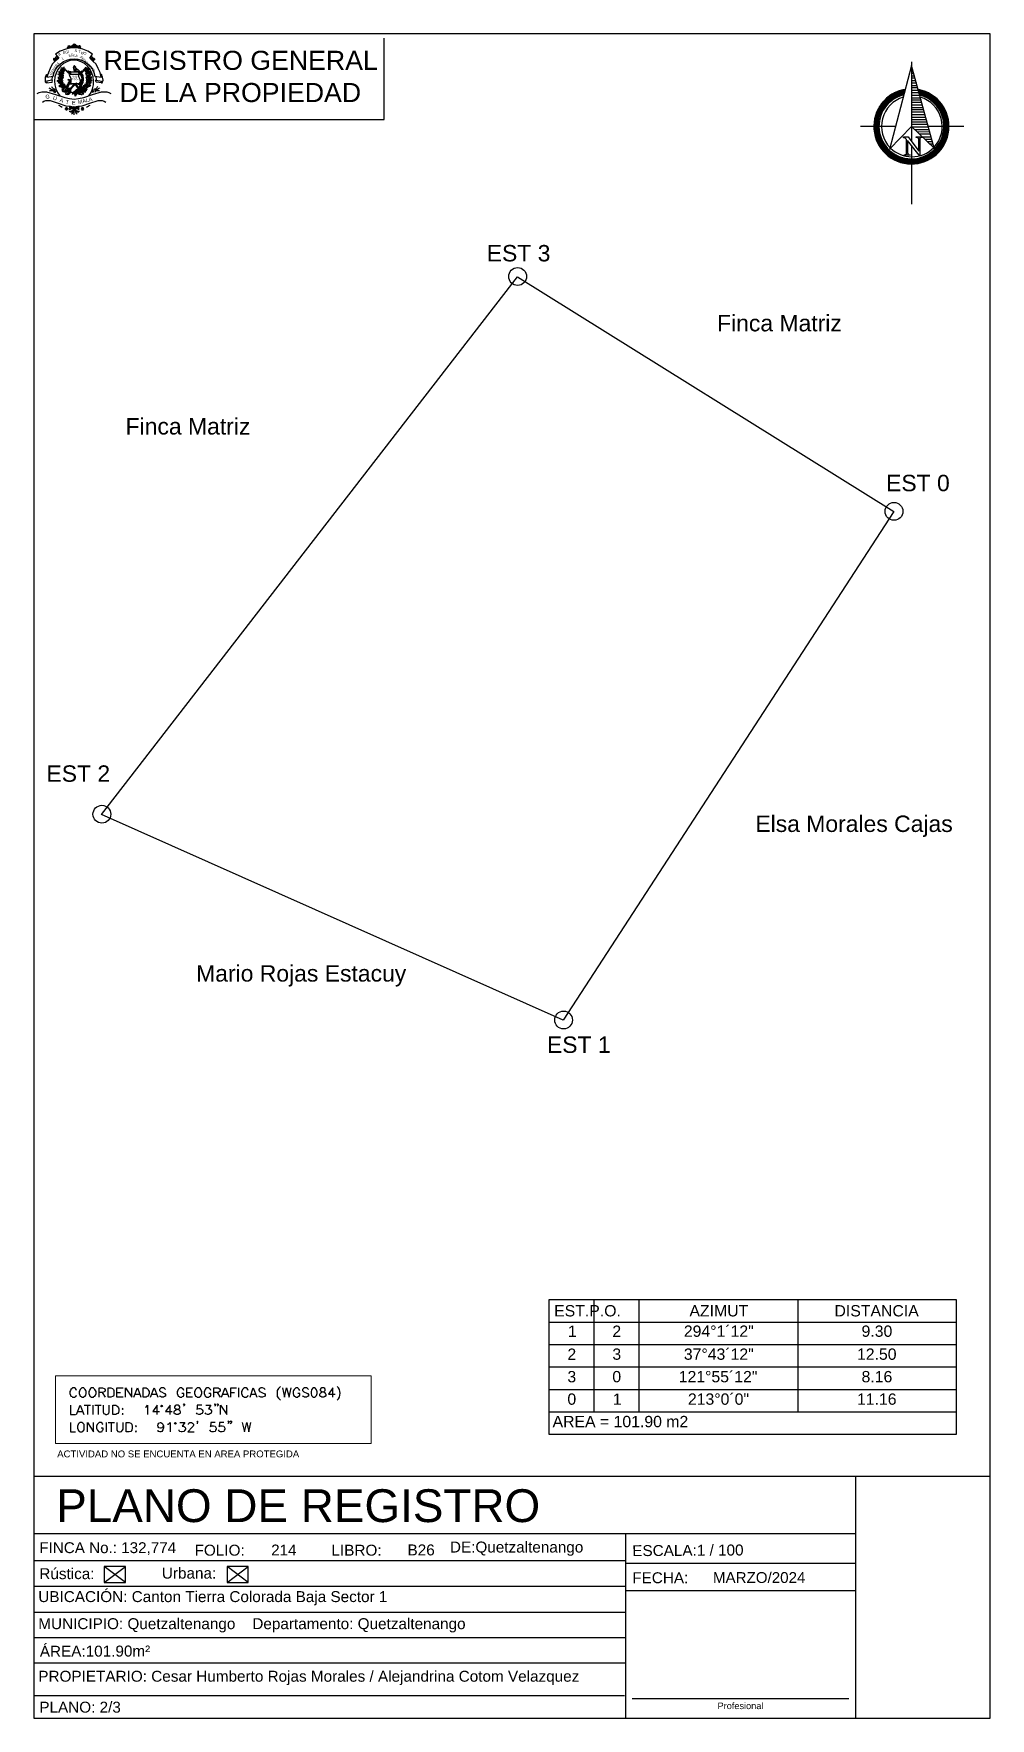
# Model space of a CAD drawing. Header units: millimetres. Extents: x 1880 to 2062, y 1917 to 2006.
# Drawn here: x 1880.19 to 1897.79, y 1917.2 to 1948.19 of the extents above.
import ezdxf

# ---------------------------------------------------------------- set-up
doc = ezdxf.new("R2010")
doc.units = ezdxf.units.MM
for name, color, linetype in [('PDF_0', 7, 'Continuous'), ('PDF_10 Formato', 7, 'Continuous'), ('PDF_FORMATO', 7, 'Continuous'), ('PDF_Text', 7, 'Continuous')]:
    doc.layers.add(name, color=color, linetype=linetype)
doc.styles.add('PDF Arial-BoldMT', font='arial.ttf')
doc.styles.add('PDF ArialMT', font='arial.ttf')
doc.styles.add('PDF TimesNewRomanPS-BoldMT', font='arial.ttf')

msp = doc.modelspace()

# ---------------------------------------------------------------- texts
at = {"layer": 'PDF_Text', "attachment_point": 4}
for s, insert, char_height, rotation, style in [('R', (1880.647, 1947.798), 0.049, 38.6622, 'PDF ArialMT'), ('L', (1880.71, 1947.734), 0.0464, 21.8008, 'PDF ArialMT'), ('EGI', (1880.73, 1947.839), 0.049, 11.7366, 'PDF ArialMT'), ('ED', (1880.837, 1947.782), 0.0464, 18.9107, 'PDF ArialMT'), ('LA', (1880.925, 1947.792), 0.0464, 354.0717, 'PDF ArialMT'), ('T', (1881.014, 1947.868), 0.049, 348.6915, 'PDF ArialMT'), ('PROPIEDAD', (1881.052, 1947.773), 0.0464, 313.3173, 'PDF ArialMT'), ('OR', (1881.162, 1947.828), 0.049, 172.0331, 'PDF ArialMT'), ('GENERA', (1880.498, 1947.435), 0.0464, 55.9326, 'PDF ArialMT'), ('U', (1880.55, 1947.014), 0.0702, 344.0531, 'PDF TimesNewRomanPS-BoldMT'), ('A', (1880.672, 1946.977), 0.0702, 344.0531, 'PDF TimesNewRomanPS-BoldMT'), ('T', (1880.78, 1946.94), 0.0702, 351.8677, 'PDF TimesNewRomanPS-BoldMT'), ('MALA', (1881.008, 1946.929), 0.0702, 13.408, 'PDF TimesNewRomanPS-BoldMT'), ('ESCALA:1 / 100', (1891.203, 1920.281), 0.20125, 0.3728, 'PDF Arial-BoldMT'), ('ÁREA:101.90m²', (1880.305, 1918.43), 0.20125, 0.1482, 'PDF Arial-BoldMT')]:
    msp.add_mtext(s, dxfattribs=dict(at, insert=insert, char_height=char_height, rotation=rotation, style=style))
for s, insert, char_height, style in [('S', (1880.944, 1947.878), 0.049, 'PDF ArialMT'), ('REGISTRO GENERAL', (1881.479, 1947.7), 0.35121, 'PDF Arial-BoldMT'), ('SEPTIEMBRE', (1880.886, 1947.364), 0.0175, 'PDF ArialMT'), ('LIBERTAD', (1880.895, 1947.411), 0.0175, 'PDF ArialMT'), ('15 DE', (1880.924, 1947.383), 0.0175, 'PDF ArialMT'), ('G', (1880.408, 1947.034), 0.0702, 'PDF TimesNewRomanPS-BoldMT'), ('DE 1821', (1880.924, 1947.336), 0.0175, 'PDF ArialMT'), ('DE LA PROPIEDAD', (1881.771, 1947.108), 0.35121, 'PDF Arial-BoldMT'), ('E', (1880.897, 1946.922), 0.0697, 'PDF TimesNewRomanPS-BoldMT'), ('EST 3', (1888.526, 1944.152), 0.3018, 'PDF ArialMT'), ('Finca Matriz', (1892.763, 1942.865), 0.30178, 'PDF ArialMT'), ('Finca Matriz', (1881.883, 1940.967), 0.30178, 'PDF ArialMT'), ('EST 0', (1895.872, 1939.924), 0.3018, 'PDF ArialMT'), ('EST 2', (1880.427, 1934.578), 0.3018, 'PDF ArialMT'), ('Elsa Morales Cajas', (1893.467, 1933.611), 0.30178, 'PDF ArialMT'), ('Mario Rojas Estacuy', (1883.18, 1930.858), 0.30178, 'PDF ArialMT'), ('EST 1', (1889.634, 1929.59), 0.3018, 'PDF ArialMT'), ('EST.P.O.', (1889.766, 1924.695), 0.2081, 'PDF ArialMT'), ('AZIMUT', (1892.255, 1924.695), 0.2081, 'PDF ArialMT'), ('DISTANCIA', (1894.923, 1924.695), 0.2081, 'PDF ArialMT'), ('294°1´12"', (1892.152, 1924.32), 0.2081, 'PDF ArialMT'), ('1', (1890.019, 1924.32), 0.208, 'PDF ArialMT'), ('2', (1890.837, 1924.32), 0.208, 'PDF ArialMT'), ('9.30', (1895.421, 1924.32), 0.2081, 'PDF ArialMT'), ('2', (1890.01, 1923.897), 0.208, 'PDF ArialMT'), ('3', (1890.837, 1923.897), 0.208, 'PDF ArialMT'), ('37°43´12"', (1892.152, 1923.897), 0.2081, 'PDF ArialMT'), ('12.50', (1895.337, 1923.897), 0.2081, 'PDF ArialMT'), ('3', (1890.01, 1923.483), 0.208, 'PDF ArialMT'), ('0', (1890.837, 1923.483), 0.208, 'PDF ArialMT'), ('121°55´12"', (1892.058, 1923.483), 0.2081, 'PDF ArialMT'), ('8.16', (1895.421, 1923.483), 0.2081, 'PDF ArialMT'), ('0', (1890.01, 1923.07), 0.208, 'PDF ArialMT'), ('1', (1890.846, 1923.07), 0.208, 'PDF ArialMT'), ('213°0´0"', (1892.227, 1923.07), 0.2081, 'PDF ArialMT'), ('11.16', (1895.337, 1923.07), 0.2081, 'PDF ArialMT'), ('AREA = 101.90 m2', (1889.737, 1922.657), 0.20809, 'PDF ArialMT'), ('ACTIVIDAD NO SE ENCUENTA EN AREA PROTEGIDA', (1880.625, 1922.062), 0.12578, 'PDF ArialMT'), ('PLANO DE REGISTRO', (1880.606, 1921.106), 0.60375, 'PDF ArialMT'), ('FINCA No.: 132,774', (1880.296, 1920.319), 0.20008, 'PDF Arial-BoldMT'), ('DE:Quetzaltenango', (1887.849, 1920.319), 0.20125, 'PDF Arial-BoldMT'), ('FOLIO:', (1883.152, 1920.29), 0.2013, 'PDF Arial-BoldMT'), ('214', (1884.561, 1920.295), 0.2001, 'PDF ArialMT'), ('LIBRO:', (1885.67, 1920.29), 0.2013, 'PDF Arial-BoldMT'), ('B26', (1887.069, 1920.295), 0.2013, 'PDF ArialMT'), ('Rústica:', (1880.296, 1919.858), 0.2013, 'PDF Arial-BoldMT'), ('Urbana:', (1882.55, 1919.868), 0.2013, 'PDF Arial-BoldMT'), ('FECHA:', (1891.203, 1919.783), 0.2013, 'PDF Arial-BoldMT'), ('MARZO/2024', (1892.687, 1919.787), 0.1992, 'PDF ArialMT'), ('UBICACIÓN: Canton Tierra Colorada Baja Sector 1', (1880.277, 1919.407), 0.20125, 'PDF Arial-BoldMT'), ('MUNICIPIO: Quetzaltenango    Departamento: Quetzaltenango', (1880.277, 1918.909), 0.20125, 'PDF Arial-BoldMT'), ('PROPIETARIO: Cesar Humberto Rojas Morales / Alejandrina Cotom Velazquez', (1880.277, 1917.942), 0.20125, 'PDF Arial-BoldMT'), ('PLANO: 2/3', (1880.296, 1917.402), 0.2012, 'PDF ArialMT'), ('Profesional', (1892.772, 1917.427), 0.12075, 'PDF ArialMT')]:
    msp.add_mtext(s, dxfattribs=dict(at, insert=insert, char_height=char_height, style=style))

# ---------------------------------------------------------------- hatches: boundary and pattern name
at = {"layer": 'PDF_0', "transparency": 33554559}
msp.add_hatch(color=256, dxfattribs=at).paths.add_polyline_path([(1896.352, 1947.601), (1896.352, 1947.61), (1896.342, 1947.61), (1896.333, 1947.601), (1896.342, 1947.591), (1896.352, 1947.591)])

# ---------------------------------------------------------------- linework, layer by layer
at = {"layer": 'PDF_0', "lineweight": 25}
for points in [[(1880.192, 1948.193), (1880.192, 1917.198), (1897.789, 1917.198), (1897.789, 1948.193)], [(1880.625, 1947.723), (1880.643, 1947.742), (1880.634, 1947.761), (1880.615, 1947.77), (1880.596, 1947.761), (1880.587, 1947.723), (1880.578, 1947.723), (1880.568, 1947.723), (1880.568, 1947.732), (1880.578, 1947.732), (1880.568, 1947.742), (1880.559, 1947.732), (1880.559, 1947.714), (1880.568, 1947.704), (1880.578, 1947.714), (1880.587, 1947.723), (1880.596, 1947.751), (1880.615, 1947.761), (1880.625, 1947.751)], [(1880.859, 1947.93), (1880.878, 1947.967), (1880.897, 1947.967), (1880.897, 1947.958), (1880.878, 1947.948), (1880.841, 1947.958), (1880.822, 1947.939), (1880.822, 1947.93), (1880.831, 1947.92), (1880.822, 1947.92), (1880.812, 1947.939), (1880.841, 1947.958), (1880.869, 1947.958), (1880.888, 1947.958), (1880.897, 1947.958), (1880.878, 1947.958), (1880.878, 1947.948), (1880.869, 1947.93), (1880.85, 1947.93), (1880.841, 1947.939), (1880.85, 1947.948), (1880.85, 1947.939)], [(1881.019, 1947.93), (1880.991, 1947.967), (1880.982, 1947.967), (1880.972, 1947.958), (1880.991, 1947.948), (1881.038, 1947.958), (1881.047, 1947.939), (1881.047, 1947.93), (1881.038, 1947.92), (1881.047, 1947.92), (1881.057, 1947.939), (1881.029, 1947.958), (1881, 1947.958), (1880.982, 1947.958), (1880.972, 1947.958), (1880.991, 1947.958), (1881, 1947.948), (1881.01, 1947.93), (1881.019, 1947.93), (1881.029, 1947.939), (1881.019, 1947.948), (1881.029, 1947.939)], [(1881.245, 1947.723), (1881.235, 1947.742), (1881.235, 1947.761), (1881.254, 1947.77), (1881.273, 1947.761), (1881.292, 1947.723), (1881.301, 1947.723), (1881.301, 1947.732), (1881.292, 1947.732), (1881.301, 1947.742), (1881.31, 1947.732), (1881.31, 1947.714), (1881.301, 1947.704), (1881.292, 1947.714), (1881.282, 1947.723), (1881.282, 1947.751), (1881.263, 1947.761), (1881.245, 1947.751)], [(1880.831, 1947.479), (1880.737, 1947.573), (1880.822, 1947.479)], [(1880.925, 1947.582), (1880.916, 1947.563), (1880.935, 1947.563), (1880.935, 1947.573)], [(1880.897, 1947.093), (1880.906, 1947.093)], [(1881.113, 1947.084), (1881.075, 1947.112), (1881.019, 1947.112), (1881.038, 1947.093), (1881.066, 1947.084)], [(1880.906, 1946.812), (1880.925, 1946.802), (1880.935, 1946.821), (1880.935, 1946.84), (1880.916, 1946.849), (1880.878, 1946.83), (1880.869, 1946.83), (1880.859, 1946.84), (1880.869, 1946.849), (1880.878, 1946.84), (1880.878, 1946.849), (1880.869, 1946.859), (1880.85, 1946.84), (1880.85, 1946.83), (1880.859, 1946.83), (1880.878, 1946.83), (1880.897, 1946.84), (1880.916, 1946.84), (1880.925, 1946.821)], [(1880.972, 1946.812), (1880.944, 1946.802), (1880.935, 1946.821), (1880.944, 1946.84), (1880.963, 1946.849), (1881, 1946.83), (1881.01, 1946.83), (1881.01, 1946.84), (1881, 1946.849), (1880.991, 1946.84), (1881, 1946.849), (1881.01, 1946.859), (1881.029, 1946.84), (1881.019, 1946.83), (1881.01, 1946.83), (1880.991, 1946.83), (1880.972, 1946.84), (1880.953, 1946.84), (1880.944, 1946.821)], [(1881, 1946.83), (1881.01, 1946.812), (1881.019, 1946.802), (1881.029, 1946.802)], [(1896.014, 1939.399), (1889.935, 1930.041), (1881.442, 1933.828), (1889.089, 1943.721)], [(1897.16, 1922.422), (1889.672, 1922.422), (1889.672, 1924.902), (1897.16, 1924.902)], [(1881.489, 1919.697), (1881.883, 1919.697), (1881.883, 1919.989), (1881.489, 1919.989)], [(1883.753, 1919.697), (1884.138, 1919.697), (1884.138, 1919.989), (1883.753, 1919.989)]]:
    msp.add_lwpolyline(points, close=True, dxfattribs=at)
for points in [[(1881.32, 1947.413), (1881.433, 1947.394), (1881.414, 1947.479), (1881.376, 1947.554), (1881.339, 1947.629), (1881.282, 1947.685), (1881.226, 1947.742), (1881.273, 1947.817), (1881.188, 1947.873), (1881.094, 1947.911), (1880.991, 1947.93), (1880.888, 1947.93), (1880.784, 1947.911), (1880.681, 1947.873), (1880.596, 1947.817), (1880.653, 1947.742), (1880.587, 1947.685), (1880.531, 1947.629), (1880.493, 1947.554), (1880.465, 1947.479), (1880.437, 1947.394), (1880.549, 1947.413, -0.823737)], [(1880.856, 1947.166, 0.771945), (1880.826, 1947.132, -0.741359)], [(1881.081, 1947.132, 0.771945), (1881.051, 1947.166, -0.741359)]]:
    msp.add_lwpolyline(points, format="xyb", close=True, dxfattribs=at)
for points in [[(1880.587, 1947.723), (1880.587, 1947.704), (1880.587, 1947.685), (1880.578, 1947.685), (1880.578, 1947.714)], [(1880.578, 1947.685), (1880.596, 1947.695), (1880.596, 1947.723)], [(1880.587, 1947.704), (1880.596, 1947.695), (1880.596, 1947.704), (1880.587, 1947.723), (1880.596, 1947.714), (1880.615, 1947.723), (1880.615, 1947.732), (1880.596, 1947.742), (1880.606, 1947.732), (1880.606, 1947.723), (1880.587, 1947.732)], [(1880.859, 1947.958), (1880.841, 1947.967), (1880.831, 1947.958), (1880.822, 1947.967), (1880.85, 1947.967), (1880.869, 1947.958)], [(1881.01, 1947.958), (1881.038, 1947.967), (1881.047, 1947.958), (1881.047, 1947.967), (1881.029, 1947.967), (1881, 1947.958)], [(1881.282, 1947.704), (1881.282, 1947.695), (1881.273, 1947.704), (1881.282, 1947.723), (1881.273, 1947.714), (1881.263, 1947.723), (1881.263, 1947.732), (1881.273, 1947.742), (1881.263, 1947.732), (1881.273, 1947.723), (1881.282, 1947.732)], [(1881.292, 1947.685), (1881.273, 1947.695), (1881.273, 1947.723)], [(1881.282, 1947.723), (1881.282, 1947.704), (1881.282, 1947.685), (1881.292, 1947.685), (1881.292, 1947.714)], [(1880.427, 1947.291), (1880.531, 1947.3), (1880.54, 1947.319), (1880.531, 1947.338), (1880.427, 1947.319), (1880.437, 1947.31), (1880.437, 1947.3), (1880.437, 1947.291), (1880.418, 1947.291), (1880.408, 1947.31), (1880.408, 1947.338), (1880.408, 1947.394), (1880.427, 1947.441), (1880.437, 1947.394)], [(1880.427, 1947.441), (1880.446, 1947.441)], [(1880.531, 1947.338), (1880.54, 1947.413)], [(1880.85, 1947.488), (1880.831, 1947.507), (1880.822, 1947.497), (1880.85, 1947.479)], [(1880.831, 1947.479), (1880.831, 1947.488), (1880.822, 1947.488)], [(1880.869, 1947.46), (1880.859, 1947.479), (1880.85, 1947.46), (1880.859, 1947.45), (1880.878, 1947.45), (1880.878, 1947.488), (1880.859, 1947.488), (1880.85, 1947.479), (1880.841, 1947.45), (1880.85, 1947.422), (1880.878, 1947.366), (1880.878, 1947.328), (1880.878, 1947.3), (1880.869, 1947.281), (1880.859, 1947.272), (1880.841, 1947.281), (1880.831, 1947.291), (1880.841, 1947.31), (1880.85, 1947.319), (1880.859, 1947.319), (1880.869, 1947.3), (1880.859, 1947.281), (1880.85, 1947.291), (1880.85, 1947.3), (1880.859, 1947.3), (1880.859, 1947.291)], [(1880.859, 1947.488), (1881.01, 1947.488), (1881.019, 1947.488), (1881.029, 1947.469), (1881.019, 1947.45), (1881.01, 1947.45), (1881.019, 1947.404), (1881.038, 1947.357), (1881.047, 1947.31), (1881.038, 1947.291), (1881.029, 1947.281), (1881.029, 1947.272), (1881.01, 1947.272), (1880.859, 1947.272), (1881.01, 1947.272), (1881.038, 1947.244), (1881.047, 1947.234)], [(1880.869, 1947.45), (1881.01, 1947.45)], [(1880.963, 1947.582), (1880.953, 1947.591), (1880.944, 1947.601), (1880.935, 1947.601), (1880.925, 1947.582), (1880.935, 1947.591), (1880.953, 1947.591), (1880.963, 1947.582), (1880.963, 1947.563), (1881.01, 1947.526), (1881.057, 1947.479), (1881.094, 1947.422), (1881.104, 1947.357), (1881.094, 1947.291), (1881.038, 1947.178)], [(1880.935, 1947.563), (1880.925, 1947.535), (1880.935, 1947.507), (1880.963, 1947.497), (1880.991, 1947.497)], [(1880.944, 1947.582), (1880.944, 1947.582)], [(1880.963, 1947.526), (1880.963, 1947.526)], [(1880.972, 1947.526), (1880.972, 1947.526)], [(1880.972, 1947.516), (1880.972, 1947.516)], [(1880.972, 1947.507), (1880.972, 1947.507)], [(1880.982, 1947.526), (1880.982, 1947.526)], [(1880.982, 1947.507), (1880.982, 1947.507)], [(1880.982, 1947.497), (1880.982, 1947.497)], [(1880.991, 1947.516), (1880.991, 1947.516)], [(1881.01, 1947.441), (1881.038, 1947.469)], [(1881.01, 1947.422), (1881.047, 1947.46)], [(1881.066, 1947.272), (1881.029, 1947.244), (1881.066, 1947.3), (1881.085, 1947.366), (1881.066, 1947.432), (1881.019, 1947.488), (1881.075, 1947.432), (1881.085, 1947.385), (1881.085, 1947.347), (1881.075, 1947.31), (1881.066, 1947.263), (1881.019, 1947.197)], [(1881.019, 1947.479), (1881.057, 1947.432), (1881.075, 1947.375), (1881.066, 1947.319), (1881.038, 1947.272)], [(1881.057, 1947.488), (1881.075, 1947.507), (1881.075, 1947.497), (1881.057, 1947.479)], [(1881.132, 1947.526), (1881.085, 1947.479), (1881.075, 1947.479), (1881.122, 1947.535)], [(1881.075, 1947.479), (1881.075, 1947.488), (1881.085, 1947.488)], [(1881.132, 1947.535), (1881.141, 1947.544), (1881.141, 1947.535)], [(1881.151, 1947.554), (1881.169, 1947.573), (1881.151, 1947.554)], [(1881.188, 1947.46), (1881.188, 1947.507), (1881.188, 1947.535)], [(1881.442, 1947.291), (1881.348, 1947.3), (1881.329, 1947.319), (1881.339, 1947.338), (1881.442, 1947.319), (1881.433, 1947.31), (1881.433, 1947.3), (1881.442, 1947.291), (1881.451, 1947.291), (1881.461, 1947.31), (1881.47, 1947.338), (1881.461, 1947.394), (1881.442, 1947.441), (1881.433, 1947.394)], [(1881.348, 1947.338), (1881.339, 1947.413)], [(1881.442, 1947.441), (1881.423, 1947.441)], [(1895.938, 1946.069), (1896.342, 1946.483), (1896.756, 1946.088), (1896.342, 1947.61), (1895.938, 1946.06)], [(1896.342, 1947.676), (1896.342, 1946.21)], [(1896.361, 1947.554), (1896.342, 1947.554)], [(1896.371, 1947.507), (1896.342, 1947.507)], [(1896.38, 1947.46), (1896.342, 1947.46)], [(1896.399, 1947.413), (1896.342, 1947.413)], [(1896.408, 1947.375), (1896.342, 1947.375)], [(1880.258, 1947.093), (1880.296, 1947.112), (1880.343, 1947.122), (1880.427, 1947.122), (1880.596, 1947.075), (1880.765, 1947.018), (1880.85, 1947), (1880.935, 1946.99), (1881.019, 1947), (1881.113, 1947.018), (1881.273, 1947.075), (1881.442, 1947.122), (1881.536, 1947.122), (1881.573, 1947.112), (1881.611, 1947.093)], [(1880.268, 1947.084), (1880.268, 1947.084)], [(1880.465, 1947.187), (1880.465, 1947.187)], [(1880.568, 1947.112), (1880.587, 1947.159)], [(1880.587, 1947.103), (1880.606, 1947.14)], [(1880.803, 1947.234), (1880.784, 1947.206), (1880.775, 1947.206), (1880.765, 1947.206), (1880.718, 1947.15), (1880.718, 1947.14), (1880.728, 1947.131), (1880.728, 1947.15), (1880.765, 1947.197)], [(1880.737, 1947.206), (1880.728, 1947.3)], [(1880.765, 1947.14), (1880.812, 1947.216), (1880.841, 1947.244), (1880.859, 1947.272)], [(1880.841, 1947.244), (1880.822, 1947.263)], [(1880.822, 1947.122), (1880.822, 1947.122)], [(1880.831, 1947.253), (1880.85, 1947.272)], [(1880.85, 1947.319), (1880.878, 1947.319)], [(1880.906, 1947.075), (1880.916, 1947.093)], [(1881.01, 1947.187), (1880.916, 1947.103)], [(1880.925, 1947.103), (1880.972, 1947.131), (1881.019, 1947.178), (1880.972, 1947.112), (1880.991, 1947.14), (1881.019, 1947.169)], [(1880.953, 1947.075), (1880.944, 1947.093)], [(1881, 1947.103), (1881.047, 1947.093), (1881.085, 1947.065), (1881.029, 1947.075), (1881.01, 1947.084), (1880.991, 1947.103), (1880.953, 1947.046), (1880.953, 1947.075), (1880.972, 1947.103)], [(1880.972, 1947.103), (1880.972, 1947.103)], [(1881.029, 1947.169), (1880.991, 1947.112)], [(1881.019, 1947.112), (1881.038, 1947.122), (1881.047, 1947.14), (1881.019, 1947.131), (1881.01, 1947.112)], [(1881.038, 1947.263), (1881.019, 1947.272)], [(1881.038, 1947.15), (1881.019, 1947.159)], [(1881.038, 1947.14), (1881.019, 1947.15)], [(1881.057, 1947.253), (1881.047, 1947.263), (1881.029, 1947.281)], [(1881.075, 1947.112), (1881.038, 1947.15), (1881.047, 1947.159), (1881.075, 1947.122), (1881.113, 1947.122), (1881.151, 1947.122), (1881.122, 1947.14), (1881.085, 1947.14)], [(1881.113, 1947.14), (1881.057, 1947.216), (1881.075, 1947.225)], [(1881.066, 1947.234), (1881.085, 1947.206), (1881.094, 1947.206), (1881.104, 1947.206), (1881.16, 1947.15), (1881.16, 1947.14), (1881.141, 1947.131), (1881.141, 1947.15), (1881.104, 1947.197)], [(1881.188, 1947.3), (1881.198, 1947.328)], [(1881.282, 1947.103), (1881.263, 1947.14)], [(1881.301, 1947.112), (1881.282, 1947.159)], [(1881.414, 1947.187), (1881.414, 1947.187)], [(1881.611, 1947.084), (1881.611, 1947.084)], [(1896.164, 1947.065), (1895.957, 1947.065)], [(1896.192, 1947.075), (1895.976, 1947.075)], [(1896.202, 1947.084), (1895.995, 1947.084)], [(1896.202, 1947.103), (1896.023, 1947.103)], [(1896.202, 1947.112), (1896.042, 1947.112)], [(1896.211, 1947.122), (1896.07, 1947.122)], [(1896.211, 1947.131), (1896.098, 1947.131)], [(1896.211, 1947.15), (1896.136, 1947.15)], [(1896.22, 1947.159), (1896.183, 1947.159)], [(1896.418, 1947.328), (1896.342, 1947.328)], [(1896.436, 1947.281), (1896.342, 1947.281)], [(1896.446, 1947.234), (1896.342, 1947.234)], [(1896.455, 1947.197), (1896.342, 1947.197)], [(1896.53, 1947.15), (1896.465, 1947.15), (1896.342, 1947.15)], [(1896.643, 1947.103), (1896.483, 1947.103), (1896.342, 1947.103)], [(1896.483, 1947.159), (1896.465, 1947.159)], [(1896.568, 1947.131), (1896.474, 1947.131)], [(1896.596, 1947.122), (1896.474, 1947.122)], [(1896.624, 1947.112), (1896.474, 1947.112)], [(1896.671, 1947.084), (1896.483, 1947.084)], [(1896.69, 1947.075), (1896.493, 1947.075)], [(1896.709, 1947.065), (1896.502, 1947.065)], [(1880.352, 1946.934), (1880.38, 1946.953), (1880.418, 1946.962), (1880.493, 1946.962), (1880.643, 1946.915), (1880.784, 1946.868), (1880.859, 1946.859), (1880.935, 1946.849), (1881.01, 1946.859), (1881.085, 1946.868), (1881.226, 1946.915), (1881.376, 1946.962), (1881.451, 1946.962), (1881.489, 1946.953), (1881.517, 1946.934)], [(1880.352, 1946.924), (1880.352, 1946.924)], [(1880.888, 1946.84), (1880.888, 1946.821), (1880.897, 1946.821), (1880.897, 1946.83), (1880.906, 1946.821), (1880.897, 1946.812), (1880.878, 1946.812), (1880.878, 1946.83), (1880.859, 1946.812), (1880.85, 1946.802), (1880.841, 1946.802), (1880.869, 1946.83)], [(1880.841, 1946.774), (1880.841, 1946.774)], [(1880.85, 1946.802), (1880.869, 1946.802), (1880.878, 1946.821), (1880.869, 1946.812), (1880.859, 1946.802), (1880.859, 1946.812)], [(1880.935, 1946.699), (1880.935, 1946.793)], [(1881, 1946.83), (1880.991, 1946.812), (1880.982, 1946.812), (1880.972, 1946.821), (1880.972, 1946.83), (1880.972, 1946.821), (1880.982, 1946.821), (1880.982, 1946.84)], [(1881.029, 1946.802), (1881, 1946.802), (1880.991, 1946.821), (1881, 1946.812), (1881.01, 1946.802), (1881.01, 1946.812)], [(1881.029, 1946.774), (1881.029, 1946.774)], [(1881.517, 1946.924), (1881.517, 1946.924)], [(1895.798, 1946.765), (1895.704, 1946.765)], [(1895.798, 1946.755), (1895.704, 1946.755)], [(1895.816, 1946.793), (1895.713, 1946.793)], [(1895.807, 1946.774), (1895.713, 1946.774)], [(1895.826, 1946.802), (1895.722, 1946.802)], [(1895.835, 1946.821), (1895.732, 1946.821)], [(1895.826, 1946.812), (1895.732, 1946.812)], [(1895.845, 1946.84), (1895.741, 1946.84)], [(1895.854, 1946.849), (1895.751, 1946.849)], [(1895.873, 1946.868), (1895.76, 1946.868)], [(1895.863, 1946.859), (1895.76, 1946.859)], [(1895.882, 1946.887), (1895.769, 1946.887)], [(1895.892, 1946.896), (1895.779, 1946.896)], [(1895.91, 1946.906), (1895.788, 1946.906)], [(1895.92, 1946.924), (1895.798, 1946.924)], [(1895.929, 1946.934), (1895.807, 1946.934)], [(1895.948, 1946.943), (1895.816, 1946.943)], [(1895.957, 1946.953), (1895.835, 1946.953)], [(1895.976, 1946.971), (1895.845, 1946.971)], [(1895.995, 1946.981), (1895.854, 1946.981)], [(1896.004, 1946.99), (1895.863, 1946.99)], [(1896.023, 1947), (1895.882, 1947)], [(1896.051, 1947.018), (1895.892, 1947.018)], [(1896.07, 1947.028), (1895.91, 1947.028)], [(1896.098, 1947.037), (1895.92, 1947.037)], [(1896.126, 1947.056), (1895.938, 1947.056)], [(1896.493, 1947.056), (1896.342, 1947.056)], [(1896.502, 1947.009), (1896.342, 1947.009)], [(1896.521, 1946.971), (1896.342, 1946.971)], [(1896.53, 1946.924), (1896.342, 1946.924)], [(1896.54, 1946.877), (1896.342, 1946.877)], [(1896.559, 1946.83), (1896.342, 1946.83)], [(1896.568, 1946.793), (1896.342, 1946.793)], [(1896.728, 1947.056), (1896.54, 1947.056)], [(1896.746, 1947.037), (1896.568, 1947.037)], [(1896.756, 1947.028), (1896.596, 1947.028)], [(1896.775, 1947.018), (1896.615, 1947.018)], [(1896.784, 1947), (1896.643, 1947)], [(1896.803, 1946.99), (1896.662, 1946.99)], [(1896.812, 1946.981), (1896.681, 1946.981)], [(1896.822, 1946.971), (1896.69, 1946.971)], [(1896.84, 1946.953), (1896.709, 1946.953)], [(1896.85, 1946.943), (1896.728, 1946.943)], [(1896.859, 1946.934), (1896.737, 1946.934)], [(1896.869, 1946.924), (1896.746, 1946.924)], [(1896.878, 1946.906), (1896.765, 1946.906)], [(1896.887, 1946.896), (1896.775, 1946.896)], [(1896.897, 1946.887), (1896.784, 1946.887)], [(1896.906, 1946.868), (1896.793, 1946.868)], [(1896.916, 1946.859), (1896.803, 1946.859)], [(1896.916, 1946.849), (1896.812, 1946.849)], [(1896.925, 1946.84), (1896.822, 1946.84)], [(1896.934, 1946.821), (1896.831, 1946.821)], [(1896.944, 1946.812), (1896.84, 1946.812)], [(1896.944, 1946.802), (1896.85, 1946.802)], [(1896.953, 1946.793), (1896.85, 1946.793)], [(1896.953, 1946.774), (1896.859, 1946.774)], [(1896.963, 1946.765), (1896.869, 1946.765)], [(1896.972, 1946.755), (1896.869, 1946.755)], [(1880.859, 1946.746), (1880.859, 1946.746)], [(1880.888, 1946.718), (1880.888, 1946.718)], [(1880.991, 1946.718), (1880.991, 1946.718)], [(1881.01, 1946.746), (1881.01, 1946.746)], [(1896.042, 1946.483), (1895.403, 1946.483)], [(1895.741, 1946.577), (1895.647, 1946.577)], [(1895.741, 1946.558), (1895.647, 1946.558)], [(1895.741, 1946.549), (1895.647, 1946.549)], [(1895.732, 1946.539), (1895.647, 1946.539)], [(1895.732, 1946.53), (1895.647, 1946.53)], [(1895.732, 1946.511), (1895.647, 1946.511)], [(1895.732, 1946.502), (1895.647, 1946.502)], [(1895.732, 1946.492), (1895.647, 1946.492)], [(1895.732, 1946.483), (1895.647, 1946.483)], [(1895.732, 1946.464), (1895.647, 1946.464)], [(1895.732, 1946.455), (1895.647, 1946.455)], [(1895.732, 1946.445), (1895.647, 1946.445)], [(1895.751, 1946.624), (1895.657, 1946.624)], [(1895.751, 1946.614), (1895.657, 1946.614)], [(1895.741, 1946.596), (1895.657, 1946.596)], [(1895.741, 1946.586), (1895.657, 1946.586)], [(1895.76, 1946.661), (1895.666, 1946.661)], [(1895.751, 1946.643), (1895.666, 1946.643)], [(1895.751, 1946.633), (1895.666, 1946.633)], [(1895.769, 1946.689), (1895.675, 1946.689)], [(1895.769, 1946.68), (1895.675, 1946.68)], [(1895.76, 1946.671), (1895.675, 1946.671)], [(1895.779, 1946.718), (1895.685, 1946.718)], [(1895.779, 1946.708), (1895.685, 1946.708)], [(1895.788, 1946.746), (1895.694, 1946.746)], [(1895.788, 1946.727), (1895.694, 1946.727)], [(1896.577, 1946.746), (1896.342, 1946.746)], [(1896.587, 1946.699), (1896.342, 1946.699)], [(1896.606, 1946.652), (1896.342, 1946.652)], [(1896.615, 1946.605), (1896.342, 1946.605)], [(1896.624, 1946.567), (1896.342, 1946.567)], [(1896.643, 1946.52), (1896.342, 1946.52)], [(1896.653, 1946.473), (1896.352, 1946.473)], [(1897.301, 1946.483), (1896.653, 1946.483)], [(1896.972, 1946.746), (1896.878, 1946.746)], [(1896.981, 1946.727), (1896.887, 1946.727)], [(1896.981, 1946.718), (1896.887, 1946.718)], [(1896.981, 1946.708), (1896.897, 1946.708)], [(1896.991, 1946.689), (1896.897, 1946.689)], [(1896.991, 1946.68), (1896.906, 1946.68)], [(1897, 1946.671), (1896.906, 1946.671)], [(1897, 1946.661), (1896.906, 1946.661)], [(1897, 1946.643), (1896.916, 1946.643)], [(1897.01, 1946.633), (1896.916, 1946.633)], [(1897.01, 1946.624), (1896.916, 1946.624)], [(1897.01, 1946.614), (1896.925, 1946.614)], [(1897.01, 1946.596), (1896.925, 1946.596)], [(1897.019, 1946.586), (1896.925, 1946.586)], [(1897.019, 1946.577), (1896.925, 1946.577)], [(1897.019, 1946.558), (1896.934, 1946.558)], [(1897.019, 1946.549), (1896.934, 1946.549)], [(1897.019, 1946.539), (1896.934, 1946.539)], [(1897.019, 1946.53), (1896.934, 1946.53)], [(1897.019, 1946.511), (1896.934, 1946.511)], [(1897.019, 1946.502), (1896.934, 1946.502)], [(1897.019, 1946.492), (1896.934, 1946.492)], [(1897.019, 1946.483), (1896.934, 1946.483)], [(1897.019, 1946.464), (1896.934, 1946.464)], [(1897.019, 1946.455), (1896.934, 1946.455)], [(1897.019, 1946.445), (1896.934, 1946.445)], [(1895.732, 1946.436), (1895.647, 1946.436)], [(1895.741, 1946.417), (1895.647, 1946.417)], [(1895.741, 1946.408), (1895.647, 1946.408)], [(1895.741, 1946.398), (1895.657, 1946.398)], [(1895.741, 1946.379), (1895.657, 1946.379)], [(1895.741, 1946.37), (1895.657, 1946.37)], [(1895.751, 1946.361), (1895.657, 1946.361)], [(1895.751, 1946.351), (1895.657, 1946.351)], [(1895.751, 1946.332), (1895.666, 1946.332)], [(1895.76, 1946.323), (1895.666, 1946.323)], [(1895.76, 1946.314), (1895.666, 1946.314)], [(1895.76, 1946.304), (1895.675, 1946.304)], [(1895.769, 1946.285), (1895.675, 1946.285)], [(1895.769, 1946.276), (1895.675, 1946.276)], [(1895.779, 1946.267), (1895.685, 1946.267)], [(1895.779, 1946.248), (1895.685, 1946.248)], [(1895.788, 1946.239), (1895.694, 1946.239)], [(1895.788, 1946.229), (1895.694, 1946.229)], [(1895.798, 1946.22), (1895.704, 1946.22)], [(1895.807, 1946.201), (1895.704, 1946.201)], [(1895.807, 1946.192), (1895.713, 1946.192)], [(1895.816, 1946.182), (1895.722, 1946.182)], [(1895.826, 1946.173), (1895.722, 1946.173)], [(1895.835, 1946.154), (1895.732, 1946.154)], [(1895.845, 1946.145), (1895.741, 1946.145)], [(1895.845, 1946.135), (1895.741, 1946.135)], [(1896.54, 1946.295), (1896.54, 1946.285), (1896.512, 1946.276), (1896.493, 1946.276), (1896.493, 1946.257), (1896.493, 1945.957), (1896.483, 1945.957), (1896.267, 1946.229), (1896.267, 1945.994), (1896.277, 1945.975), (1896.286, 1945.966), (1896.314, 1945.966), (1896.314, 1945.957), (1896.202, 1945.957), (1896.202, 1945.966), (1896.22, 1945.966), (1896.239, 1945.975), (1896.249, 1945.985), (1896.249, 1946.004), (1896.249, 1946.248), (1896.22, 1946.276), (1896.202, 1946.276), (1896.192, 1946.276), (1896.192, 1946.295), (1896.277, 1946.295), (1896.474, 1946.032), (1896.474, 1946.257), (1896.455, 1946.285), (1896.427, 1946.285), (1896.427, 1946.295), (1896.54, 1946.295), (1896.699, 1946.295)], [(1896.342, 1946.342), (1896.333, 1946.342)], [(1896.662, 1946.426), (1896.399, 1946.426)], [(1896.681, 1946.379), (1896.446, 1946.389)], [(1896.69, 1946.342), (1896.493, 1946.342)], [(1896.718, 1946.248), (1896.587, 1946.248)], [(1896.728, 1946.201), (1896.634, 1946.201)], [(1896.737, 1946.163), (1896.681, 1946.163)], [(1896.925, 1946.135), (1896.822, 1946.135)], [(1896.934, 1946.145), (1896.831, 1946.145)], [(1896.944, 1946.173), (1896.84, 1946.173)], [(1896.934, 1946.154), (1896.84, 1946.154)], [(1896.953, 1946.182), (1896.85, 1946.182)], [(1896.953, 1946.192), (1896.859, 1946.192)], [(1896.963, 1946.22), (1896.869, 1946.22)], [(1896.963, 1946.201), (1896.869, 1946.201)], [(1896.972, 1946.239), (1896.878, 1946.239)], [(1896.972, 1946.229), (1896.878, 1946.229)], [(1896.981, 1946.267), (1896.887, 1946.267)], [(1896.981, 1946.248), (1896.887, 1946.248)], [(1896.991, 1946.285), (1896.897, 1946.285)], [(1896.991, 1946.276), (1896.897, 1946.276)], [(1897, 1946.314), (1896.906, 1946.314)], [(1897, 1946.304), (1896.906, 1946.304)], [(1897.01, 1946.351), (1896.916, 1946.351)], [(1897.01, 1946.332), (1896.916, 1946.332)], [(1897, 1946.323), (1896.916, 1946.323)], [(1897.019, 1946.408), (1896.925, 1946.408)], [(1897.019, 1946.398), (1896.925, 1946.398)], [(1897.01, 1946.379), (1896.925, 1946.379)], [(1897.01, 1946.37), (1896.925, 1946.37)], [(1897.01, 1946.361), (1896.925, 1946.361)], [(1897.019, 1946.436), (1896.934, 1946.436)], [(1897.019, 1946.417), (1896.934, 1946.417)], [(1895.854, 1946.126), (1895.751, 1946.126)], [(1895.863, 1946.107), (1895.76, 1946.107)], [(1895.873, 1946.098), (1895.769, 1946.098)], [(1895.892, 1946.088), (1895.779, 1946.088)], [(1895.901, 1946.069), (1895.788, 1946.069)], [(1895.91, 1946.06), (1895.798, 1946.06)], [(1895.92, 1946.051), (1895.807, 1946.051)], [(1895.938, 1946.041), (1895.816, 1946.041)], [(1895.948, 1946.022), (1895.826, 1946.022)], [(1895.967, 1946.013), (1895.835, 1946.013)], [(1895.976, 1946.004), (1895.845, 1946.004)], [(1895.995, 1945.994), (1895.854, 1945.994)], [(1896.014, 1945.975), (1895.873, 1945.975)], [(1896.032, 1945.966), (1895.882, 1945.966)], [(1896.061, 1945.957), (1895.901, 1945.957)], [(1896.079, 1945.947), (1895.91, 1945.947)], [(1896.108, 1945.928), (1895.929, 1945.928)], [(1896.136, 1945.919), (1895.948, 1945.919)], [(1896.183, 1945.91), (1895.967, 1945.91)], [(1896.23, 1945.891), (1895.985, 1945.891)], [(1896.662, 1945.882), (1896.342, 1945.882), (1896.004, 1945.882)], [(1896.643, 1945.872), (1896.342, 1945.872), (1896.032, 1945.872)], [(1896.615, 1945.863), (1896.342, 1945.863), (1896.051, 1945.863)], [(1896.587, 1945.844), (1896.342, 1945.844), (1896.079, 1945.844)], [(1896.559, 1945.835), (1896.342, 1945.835), (1896.117, 1945.835)], [(1896.512, 1945.825), (1896.342, 1945.825), (1896.155, 1945.825)], [(1896.342, 1946.126), (1896.342, 1945.055)], [(1896.681, 1945.891), (1896.436, 1945.891)], [(1896.699, 1945.91), (1896.493, 1945.91)], [(1896.718, 1945.919), (1896.53, 1945.919)], [(1896.737, 1945.928), (1896.559, 1945.928)], [(1896.756, 1945.947), (1896.587, 1945.947)], [(1896.765, 1945.957), (1896.615, 1945.957)], [(1896.784, 1945.966), (1896.634, 1945.966)], [(1896.793, 1945.975), (1896.653, 1945.975)], [(1896.812, 1945.994), (1896.671, 1945.994)], [(1896.822, 1946.004), (1896.69, 1946.004)], [(1896.831, 1946.013), (1896.709, 1946.013)], [(1896.84, 1946.022), (1896.718, 1946.022)], [(1896.746, 1946.116), (1896.728, 1946.116)], [(1896.859, 1946.041), (1896.737, 1946.041)], [(1896.869, 1946.051), (1896.746, 1946.051)], [(1896.878, 1946.06), (1896.756, 1946.06)], [(1896.887, 1946.069), (1896.765, 1946.069)], [(1896.897, 1946.088), (1896.784, 1946.088)], [(1896.897, 1946.098), (1896.793, 1946.098)], [(1896.906, 1946.107), (1896.803, 1946.107)], [(1896.916, 1946.126), (1896.812, 1946.126)], [(1896.465, 1945.816), (1896.342, 1945.816), (1896.202, 1945.816)], [(1896.352, 1945.797), (1896.342, 1945.797), (1896.314, 1945.797)], [(1890.499, 1924.902), (1890.499, 1922.835)], [(1891.326, 1924.902), (1891.326, 1922.835)], [(1894.247, 1924.902), (1894.247, 1922.835)], [(1889.672, 1924.489), (1897.16, 1924.489)], [(1889.672, 1924.076), (1897.16, 1924.076)], [(1889.672, 1923.662), (1897.16, 1923.662)], [(1889.672, 1923.249), (1897.16, 1923.249)], [(1889.672, 1922.835), (1897.16, 1922.835)], [(1881.883, 1919.697), (1881.489, 1919.989)], [(1881.489, 1919.697), (1881.883, 1919.989)], [(1884.138, 1919.697), (1883.753, 1919.989)], [(1883.753, 1919.697), (1884.138, 1919.989)]]:
    msp.add_lwpolyline(points, dxfattribs=at)
for points in [[(1880.93, 1947.964, 0.047187), (1880.919, 1947.967, 0.047187), (1880.93, 1947.97)], [(1880.922, 1947.963, 0.047318), (1880.928, 1947.972, 0.047318), (1880.922, 1947.981)], [(1880.93, 1947.98, 0.047218), (1880.939, 1947.974, 0.047218), (1880.948, 1947.98)], [(1880.948, 1947.954, 0.047218), (1880.939, 1947.961, 0.047218), (1880.93, 1947.954)], [(1880.948, 1947.97, 0.047187), (1880.96, 1947.968, 0.047187), (1880.948, 1947.964)], [(1880.957, 1947.981, 0.047318), (1880.951, 1947.971, 0.047318), (1880.957, 1947.963)], [(1880.752, 1947.47, 0.094413), (1880.681, 1947.401, 0.351322), (1880.638, 1947.45)], [(1880.65, 1947.385, 0.04921), (1880.693, 1947.32, 0.135858), (1880.741, 1947.4)], [(1880.683, 1947.435, 0.056921), (1880.662, 1947.5, 0.21218), (1880.69, 1947.424)], [(1880.728, 1947.385), (1880.69, 1947.319, -0.317304), (1880.739, 1947.397)], [(1880.752, 1947.577, 0.033043), (1880.744, 1947.57, 0.207566), (1880.718, 1947.511)], [(1880.969, 1947.531, -0.781646), (1880.946, 1947.542, 0.516638), (1880.969, 1947.54)], [(1880.985, 1947.508, 0.32102), (1881.01, 1947.497), (1881.047, 1947.469), (1881.075, 1947.441), (1881.094, 1947.394), (1881.094, 1947.347), (1881.085, 1947.31), (1881.066, 1947.263), (1881.029, 1947.187)], [(1881.169, 1947.52, 0.262218), (1881.141, 1947.572, 0.099266), (1881.152, 1947.531)], [(1881.195, 1947.473, 0.200713), (1881.207, 1947.504, 0.165301), (1881.2, 1947.523)], [(1881.229, 1947.423, 0.184573), (1881.218, 1947.367, 0.401924), (1881.198, 1947.341)], [(1881.232, 1947.504, 0.234175), (1881.208, 1947.437, -0.052108), (1881.213, 1947.421)], [(1881.252, 1947.4, 0.149637), (1881.211, 1947.324, 0.35465), (1881.253, 1947.403)], [(1880.716, 1947.248, -0.514764), (1880.726, 1947.332, 0.253727), (1880.723, 1947.283)], [(1880.731, 1947.131, 0.238851), (1880.811, 1947.132, 0.227961), (1880.726, 1947.13)], [(1880.784, 1947.095, -0.35293), (1880.771, 1947.085, 0.122163), (1880.854, 1947.115)], [(1880.824, 1947.218, -0.190525), (1880.812, 1947.216), (1880.803, 1947.225)], [(1880.807, 1947.234, 0.22507), (1880.812, 1947.253), (1880.841, 1947.281)], [(1880.822, 1947.112), (1880.859, 1947.15), (1880.85, 1947.159), (1880.812, 1947.122, -0.01021), (1880.817, 1947.121)], [(1880.96, 1947.264, -0.069986), (1881.045, 1947.165, 0.051702), (1880.955, 1947.258)], [(1881.052, 1947.329, -0.016173), (1881.08, 1947.342, 0.011965), (1881.051, 1947.326)], [(1881.076, 1947.19, 0.090395), (1881.054, 1947.168, 0.156705), (1881.056, 1947.189)], [(1881.117, 1947.205, 0.259319), (1881.14, 1947.269, -0.215962), (1881.144, 1947.197)], [(1881.192, 1947.216, 0.177912), (1881.128, 1947.191, 0.027617), (1881.131, 1947.216)], [(1881.151, 1947.216), (1881.16, 1947.216, -0.062675), (1881.195, 1947.214)], [(1880.788, 1946.807, 0.047266), (1880.772, 1946.812, 0.047266), (1880.788, 1946.816)], [(1880.789, 1946.826, 0.047236), (1880.794, 1946.843, 0.047236), (1880.798, 1946.826)], [(1880.798, 1946.797, 0.047236), (1880.793, 1946.781, 0.047236), (1880.789, 1946.797)], [(1880.808, 1946.816, 0.047266), (1880.825, 1946.811, 0.047266), (1880.808, 1946.807)], [(1881.08, 1946.807, 0.047266), (1881.063, 1946.811, 0.047266), (1881.08, 1946.816)], [(1881.099, 1946.816, 0.047266), (1881.116, 1946.812, 0.047266), (1881.099, 1946.807)], [(1895.956, 1946.088, 0.194731), (1896.344, 1945.928, 0.204975), (1896.749, 1946.099)]]:
    msp.add_lwpolyline(points, format="xyb", dxfattribs=at)
at = {"layer": 'PDF_0', "lineweight": 0}
for points in [[(1880.568, 1947.14), (1880.568, 1947.14)], [(1880.568, 1947.122), (1880.568, 1947.122)], [(1880.578, 1947.15), (1880.578, 1947.15)], [(1881.292, 1947.15), (1881.292, 1947.15)], [(1881.301, 1947.14), (1881.301, 1947.14)], [(1881.31, 1947.122), (1881.31, 1947.122)]]:
    msp.add_lwpolyline(points, dxfattribs=at)
msp.add_lwpolyline([(1880.596, 1922.253), (1886.402, 1922.253), (1886.402, 1923.502), (1880.596, 1923.502)], close=True, dxfattribs=at)
at = {"layer": 'PDF_0', "lineweight": 25}
for centre, radius in [((1880.939, 1947.972), 0.0329), ((1880.939, 1947.972), 0.0235), ((1889.094, 1943.725), 0.164), ((1896.018, 1939.404), 0.164), ((1881.447, 1933.832), 0.164), ((1889.94, 1930.046), 0.164)]:
    msp.add_circle(centre, radius, dxfattribs=at)
for centre, radius, start, end in [((1880.873, 1948), 0.0611, 341.8974, 352.7101), ((1880.873, 1947.944), 0.0611, 7.2899, 18.1026), ((1881.005, 1948), 0.0611, 187.2899, 198.1026), ((1881.005, 1947.944), 0.0611, 161.8974, 172.7101), ((1880.723, 1947.493), 0.0892, 202.2331, 241.4443), ((1880.723, 1947.389), 0.0799, 174.2985, 242.2264), ((1880.498, 1947.248), 0.211, 20.7313, 44.3136), ((1880.78, 1947.54), 0.155, 215.6094, 233.4361), ((1880.601, 1947.436), 0.0799, 348.366, 47.1802), ((1880.733, 1947.399), 0.0705, 167.8058, 231.2672), ((1880.592, 1947.342), 0.108, 3.6741, 41.172), ((1880.93, 1947.455), 0.258, 191.1504, 203.1213), ((1880.733, 1947.502), 0.0517, 139.4453, 220.5547), ((1880.845, 1947.342), 0.183, 122.398, 149.8805), ((1880.742, 1947.352), 0.0705, 87.2315, 141.8886), ((1881.015, 1946.807), 0.672, 114.1885, 119.1794), ((1880.545, 1947.615), 0.249, 305.0963, 325.9538), ((1880.648, 1947.54), 0.108, 292.3998, 341.62), ((1880.733, 1947.389), 0.0423, 164.646, 193.5304), ((1880.77, 1947.418), 0.0799, 102.3808, 173.1778), ((1880.704, 1947.436), 0.0423, 251.8177, 336.9941), ((1880.667, 1947.399), 0.0423, 306.927, 358.1264), ((1880.648, 1947.512), 0.0611, 319.24, 40.3039), ((1880.225, 1947.512), 0.474, 353.0073, 3.2685), ((1880.808, 1947.455), 0.108, 115.7519, 163.4766), ((1880.554, 1947.709), 0.268, 305.0315, 322.1195), ((1880.808, 1947.549), 0.0986, 165.6132, 188.0201), ((1880.629, 1947.53), 0.0893, 342.0755, 24.9778), ((1880.686, 1947.568), 0.0893, 286.6061, 343.4331), ((1880.845, 1947.502), 0.117, 145.7285, 169.3319), ((1880.592, 1947.596), 0.164, 340.0853, 349.702), ((1880.592, 1947.596), 0.164, 350.4398, 355.1358), ((1880.806, 1947.458), 0.105, 112.205, 113.731), ((1880.685, 1947.568), 0.0894, 346.3964, 348.261), ((1880.939, 1947.502), 0.0235, 69.8411, 110.1589), ((1880.958, 1947.53), 0.0141, 185.5149, 280.4441), ((1880.977, 1947.549), 0.0141, 203.0032, 288.3398), ((1880.977, 1947.521), 0.0141, 227.6106, 290.9228), ((1881.108, 1947.474), 0.0705, 14.3246, 79.9754), ((1881.268, 1947.615), 0.164, 207.0104, 230.789), ((1881.09, 1947.371), 0.136, 47.8477, 67.7252), ((1881.202, 1947.53), 0.0798, 223.633, 256.8076), ((1881.221, 1947.493), 0.0799, 196.4905, 261.6946), ((1881.127, 1947.465), 0.0423, 7.6469, 60.7051), ((1881.268, 1947.408), 0.117, 187.0699, 230.0761), ((1881.165, 1947.465), 0.0329, 6.9339, 110.0297), ((1881.137, 1947.342), 0.0611, 349.2171, 73.3447), ((1881.118, 1947.239), 0.193, 61.5866, 77.9374), ((1881.118, 1947.483), 0.0611, 6.4008, 40.0899), ((1881.184, 1947.474), 0.0141, 187.6484, 234.0482), ((1881.193, 1947.427), 0.0235, 189.8793, 303.0979), ((1881.202, 1947.502), 0.0517, 234.0398, 265.3737), ((1881.315, 1947.53), 0.136, 164.4647, 188.3282), ((1881.221, 1947.512), 0.0423, 177.4464, 206.6813), ((1881.174, 1947.427), 0.0235, 28.4244, 76.8011), ((1881.202, 1947.427), 0.0235, 178.3684, 211.2977), ((1881.231, 1947.399), 0.0517, 183.8898, 231.7934), ((1881.155, 1947.436), 0.0423, 4.2364, 47.644), ((1881.118, 1947.53), 0.0799, 333.5224, 26.8182), ((1881.231, 1947.54), 0.0329, 179.8628, 219.4745), ((1881.231, 1947.474), 0.0329, 179.7842, 220.7866), ((1881.146, 1947.371), 0.0611, 348.1675, 27.7301), ((1881.155, 1947.408), 0.0517, 341.4719, 13.4912), ((1881.249, 1947.399), 0.0423, 176.6501, 208.8564), ((1881.268, 1947.399), 0.0611, 109.0646, 163.5764), ((1881.146, 1947.493), 0.0893, 318.5611, 5.5027), ((1881.184, 1947.474), 0.0705, 297.1568, 343.8566), ((1881.146, 1947.408), 0.0799, 331.0348, 10.651), ((1880.582, 1947.333), 0.174, 231.9935, 260.5926), ((1880.516, 1947.042), 0.0987, 70.4512, 112.5983), ((1880.601, 1947.258), 0.0893, 203.0057, 244.7723), ((1880.733, 1947.07), 0.183, 144.6675, 164.6629), ((1880.751, 1947.446), 0.174, 220.7305, 249.758), ((1880.629, 1947.248), 0.0799, 35.9697, 92.0809), ((1880.479, 1947.023), 0.343, 50.0592, 63.3535), ((1880.629, 1947.23), 0.0611, 46.0287, 75.8402), ((1880.657, 1947.267), 0.0235, 67.6841, 121.5846), ((1880.704, 1947.295), 0.0799, 230.8549, 287.9207), ((1880.676, 1947.155), 0.0799, 54.2328, 105.1688), ((1880.723, 1947.305), 0.0611, 182.8727, 259.1724), ((1880.479, 1946.995), 0.352, 50.5244, 58.7492), ((1880.836, 1947.427), 0.221, 221.5278, 233.7188), ((1880.714, 1947.314), 0.0329, 172.7644, 207.5019), ((1880.733, 1947.483), 0.258, 258.4123, 267.6511), ((1880.375, 1945.659), 1.584, 75.9947, 78.2669), ((1880.836, 1947.314), 0.136, 177.5658, 234.0039), ((1880.78, 1947.277), 0.0987, 218.8168, 251.7128), ((1880.742, 1947.098), 0.0799, 93.1096, 118.9486), ((1880.761, 1947.419), 0.259, 258.2922, 262.9433), ((1880.77, 1947.286), 0.0611, 154.1165, 209.4101), ((1880.817, 1947.258), 0.0986, 152.5124, 200.6981), ((1880.789, 1947.267), 0.0423, 165.602, 199.2982), ((1880.798, 1947.239), 0.0517, 141.4549, 225.9059), ((1880.827, 1947.239), 0.0705, 160.5819, 211.1405), ((1880.808, 1947.258), 0.0517, 177.2976, 236.4038), ((1880.77, 1947.23), 0.0235, 276.8685, 318.2428), ((1880.827, 1947.22), 0.0423, 153.0039, 185.9423), ((1880.827, 1947.239), 0.0423, 179.6457, 217.2452), ((1880.827, 1947.089), 0.0423, 135.2828, 168.6615), ((1880.808, 1947.136), 0.0611, 253.2096, 332.6481), ((1880.911, 1947.211), 0.117, 191.8313, 219.3251), ((1880.883, 1946.976), 0.127, 93.3006, 131.2439), ((1880.817, 1947.098), 0.0235, 96.0563, 135.2851), ((1880.761, 1947.155), 0.0611, 0.23, 45.1601), ((1880.817, 1947.22), 0.0141, 237.5235, 51.2665), ((1880.798, 1947.126), 0.0611, 34.4711, 70.7714), ((1880.554, 1946.779), 0.624, 60.2249, 64.7094), ((1880.78, 1947.173), 0.183, 57.6171, 76.0859), ((1880.451, 1946.685), 0.756, 57.0057, 60.3101), ((1880.902, 1947.183), 0.0705, 176.2656, 195.1772), ((1880.827, 1946.976), 0.146, 78.1691, 88.2493), ((1880.902, 1947.183), 0.0705, 199.2954, 211.0691), ((1880.902, 1947.183), 0.0705, 219.2892, 244.5392), ((1880.855, 1946.901), 0.211, 59.3035, 91.8458), ((1880.798, 1947.126), 0.0797, 41.4365, 50.734), ((1880.873, 1946.929), 0.183, 64.7469, 97.5312), ((1880.77, 1947.155), 0.0892, 15.5584, 25.6778), ((1881.343, 1946.779), 0.625, 127.0025, 141.7618), ((1880.798, 1947.126), 0.0611, 12.7088, 23.2935), ((1881.259, 1946.891), 0.484, 127.9201, 146.156), ((1880.77, 1947.155), 0.0893, 358.6764, 6.1193), ((1880.902, 1947.145), 0.0423, 175.3978, 207.1018), ((1881.4, 1946.741), 0.681, 127.7273, 142.0856), ((1880.667, 1947.089), 0.202, 8.6606, 14.4445), ((1880.798, 1947.126), 0.0799, 353.649, 33.3062), ((1880.892, 1947.145), 0.0329, 219.8638, 250.7238), ((1881.014, 1946.929), 0.183, 114.4982, 123.0642), ((1880.453, 1946.688), 0.753, 49.4649, 51.3748), ((1880.972, 1946.999), 0.106, 114.7492, 115.4075), ((1880.555, 1946.78), 0.623, 51.412, 52.9992), ((1880.66, 1946.913), 0.461, 51.2257, 52.566), ((1881.005, 1946.929), 0.183, 81.1345, 110.49), ((1881.014, 1946.929), 0.183, 84.5737, 110.0602), ((1880.451, 1946.685), 0.756, 38.5405, 48.3562), ((1881.014, 1947.22), 0.0517, 300.3071, 325.1753), ((1881.344, 1946.778), 0.625, 115.2925, 118.228), ((1881.061, 1947.22), 0.0141, 249.9386, 302.4756), ((1881.061, 1947.23), 0.0142, 267.8618, 282.7898), ((1881.09, 1947.164), 0.0235, 110.5488, 175.5126), ((1881.09, 1947.248), 0.0234, 214.2177, 218.4351), ((1881.052, 1947.183), 0.0235, 344.5141, 8.7243), ((1881.108, 1947.117), 0.0423, 90.9613, 122.9558), ((1881.052, 1947.183), 0.0423, 323.9141, 356.0189), ((1881.108, 1947.23), 0.0235, 221.7572, 263.1315), ((1881.108, 1947.155), 0.0141, 139.8272, 173.1914), ((1881.08, 1947.23), 0.0329, 313.7628, 10.3764), ((1881.08, 1947.22), 0.0423, 347.8332, 34.2268), ((1881.108, 1947.202), 0.0235, 352.8618, 40.5583), ((1881.155, 1947.136), 0.0423, 63.1794, 108.7474), ((1881.315, 1947.004), 0.24, 120.0897, 135.261), ((1881.24, 1947.258), 0.0893, 146.9201, 203.7579), ((1881.174, 1947.202), 0.0235, 125.8424, 166.8332), ((1881.202, 1947.07), 0.0987, 106.0604, 119.2808), ((1881.137, 1947.286), 0.0517, 351.4588, 57.4258), ((1881.08, 1947.305), 0.0893, 345.2453, 18.9349), ((1881.108, 1947.258), 0.0705, 323.8001, 34.8596), ((1881.221, 1947.173), 0.0705, 73.2328, 139.3245), ((1881.165, 1947.305), 0.0705, 280.3452, 352.1426), ((1881.127, 1947.295), 0.0705, 314.8318, 342.6226), ((1881.259, 1947.258), 0.0799, 88.6777, 154.104), ((1881.184, 1947.239), 0.0235, 277.8007, 306.7142), ((1881.033, 1947.596), 0.352, 296.5752, 303.5266), ((1881.108, 1947.483), 0.211, 294.7699, 318.5194), ((1881.193, 1947.295), 0.0705, 273.026, 313.2821), ((1881.005, 1947.324), 0.202, 356.709, 0.8027), ((1881.259, 1947.239), 0.0517, 97.6932, 136.2999), ((1881.24, 1947.239), 0.0611, 76.2565, 102.8932), ((1881.155, 1947.07), 0.183, 15.3371, 35.3325), ((1881.287, 1947.258), 0.0893, 295.2276, 336.9945), ((1881.296, 1947.333), 0.174, 279.4074, 308.0065), ((1881.371, 1947.042), 0.0987, 67.4017, 109.5488), ((1896.338, 1946.487), 0.691, 99.6186, 79.0467), ((1896.338, 1946.487), 0.597, 103.4143, 74.8773), ((1880.939, 1947.314), 0.522, 236.2247, 244.3726), ((1880.704, 1946.769), 0.0892, 26.8956, 37.7147), ((1880.704, 1946.854), 0.0892, 322.2853, 333.1044), ((1880.836, 1946.901), 0.0891, 232.2871, 243.1158), ((1880.836, 1946.722), 0.0891, 116.8842, 127.7129), ((1880.761, 1946.901), 0.0891, 296.8842, 307.7129), ((1880.761, 1946.722), 0.0891, 52.2871, 63.1158), ((1880.883, 1946.769), 0.0892, 142.2853, 153.1044), ((1880.883, 1946.854), 0.0892, 206.8956, 217.7147), ((1880.855, 1946.854), 0.0893, 264.6998, 318.3565), ((1880.855, 1946.826), 0.0799, 281.561, 341.3627), ((1880.808, 1946.816), 0.127, 309.4745, 349.0854), ((1880.939, 1946.854), 0.0517, 243.4471, 296.5529), ((1881.071, 1946.816), 0.127, 190.9146, 230.5255), ((1881.024, 1946.854), 0.0893, 221.6435, 275.3002), ((1881.033, 1946.826), 0.0799, 198.6373, 258.439), ((1880.996, 1946.769), 0.0892, 26.8956, 37.7147), ((1880.996, 1946.854), 0.0892, 322.2853, 333.1044), ((1881.127, 1946.901), 0.0891, 232.2871, 243.1158), ((1881.127, 1946.722), 0.0891, 116.8842, 127.7129), ((1880.996, 1946.854), 0.0892, 341.8948, 352.7125), ((1880.996, 1946.769), 0.0892, 7.2875, 18.1052), ((1881.052, 1946.901), 0.0891, 296.8842, 307.7129), ((1881.052, 1946.722), 0.0891, 52.2871, 63.1158), ((1881.184, 1946.854), 0.0892, 187.2875, 198.1052), ((1881.184, 1946.769), 0.0892, 161.8948, 172.7125), ((1881.184, 1946.769), 0.0892, 142.2853, 153.1044), ((1881.184, 1946.854), 0.0892, 206.8956, 217.7147), ((1880.939, 1947.314), 0.522, 295.6273, 303.7755), ((1896.347, 1946.487), 0.559, 106.3808, 224.511), ((1896.347, 1946.487), 0.559, 317.1203, 73.3998)]:
    msp.add_arc(centre, radius, start, end, dxfattribs=at)
msp.add_ellipse((1880.936, 1947.31), major_axis=(-0.026, 0.394), ratio=0.910922, start_param=3.922078, end_param=8.52509, dxfattribs=at)
at = {"layer": 'PDF_10 Formato', "lineweight": 25}
for points in [[(1880.982, 1923.23), (1880.972, 1923.249), (1880.963, 1923.268), (1880.944, 1923.277), (1880.906, 1923.277), (1880.897, 1923.268), (1880.878, 1923.249), (1880.869, 1923.23), (1880.859, 1923.211), (1880.859, 1923.174), (1880.869, 1923.145), (1880.878, 1923.127), (1880.897, 1923.117), (1880.906, 1923.108), (1880.944, 1923.108), (1880.963, 1923.117), (1880.972, 1923.127), (1880.982, 1923.145)], [(1881.395, 1923.108), (1881.395, 1923.277), (1881.461, 1923.277), (1881.489, 1923.268), (1881.498, 1923.258), (1881.508, 1923.239), (1881.508, 1923.23), (1881.498, 1923.211), (1881.489, 1923.202), (1881.461, 1923.192), (1881.395, 1923.192)], [(1881.836, 1923.108), (1881.724, 1923.108), (1881.724, 1923.277), (1881.836, 1923.277)], [(1881.883, 1923.108), (1881.883, 1923.277), (1881.996, 1923.108), (1881.996, 1923.277)], [(1882.034, 1923.108), (1882.1, 1923.277), (1882.165, 1923.108)], [(1882.344, 1923.108), (1882.41, 1923.277), (1882.475, 1923.108)], [(1882.616, 1923.249), (1882.597, 1923.268), (1882.579, 1923.277), (1882.541, 1923.277), (1882.522, 1923.268), (1882.504, 1923.249), (1882.504, 1923.23), (1882.513, 1923.221), (1882.522, 1923.211), (1882.541, 1923.202), (1882.588, 1923.183), (1882.597, 1923.174), (1882.607, 1923.174), (1882.616, 1923.155), (1882.616, 1923.127), (1882.597, 1923.117), (1882.579, 1923.108), (1882.541, 1923.108), (1882.522, 1923.117), (1882.504, 1923.127)], [(1882.955, 1923.23), (1882.945, 1923.249), (1882.926, 1923.268), (1882.917, 1923.277), (1882.879, 1923.277), (1882.87, 1923.268), (1882.851, 1923.249), (1882.842, 1923.23), (1882.832, 1923.211), (1882.832, 1923.174), (1882.842, 1923.145), (1882.851, 1923.127), (1882.87, 1923.117), (1882.879, 1923.108), (1882.917, 1923.108), (1882.926, 1923.117), (1882.945, 1923.127), (1882.955, 1923.145), (1882.955, 1923.174), (1882.917, 1923.174)], [(1883.114, 1923.108), (1883.011, 1923.108), (1883.011, 1923.277), (1883.114, 1923.277)], [(1883.452, 1923.23), (1883.443, 1923.249), (1883.424, 1923.268), (1883.415, 1923.277), (1883.377, 1923.277), (1883.358, 1923.268), (1883.349, 1923.249), (1883.34, 1923.23), (1883.33, 1923.211), (1883.33, 1923.174), (1883.34, 1923.145), (1883.349, 1923.127), (1883.358, 1923.117), (1883.377, 1923.108), (1883.415, 1923.108), (1883.424, 1923.117), (1883.443, 1923.127), (1883.452, 1923.145), (1883.452, 1923.174), (1883.415, 1923.174)], [(1883.509, 1923.108), (1883.509, 1923.277), (1883.584, 1923.277), (1883.603, 1923.268), (1883.612, 1923.258), (1883.622, 1923.239), (1883.622, 1923.23), (1883.612, 1923.211), (1883.603, 1923.202), (1883.584, 1923.192), (1883.509, 1923.192)], [(1883.65, 1923.108), (1883.716, 1923.277), (1883.781, 1923.108)], [(1883.819, 1923.108), (1883.819, 1923.277), (1883.922, 1923.277)], [(1883.96, 1923.277), (1883.96, 1923.108)], [(1884.138, 1923.23), (1884.129, 1923.249), (1884.119, 1923.268), (1884.101, 1923.277), (1884.073, 1923.277), (1884.054, 1923.268), (1884.035, 1923.249), (1884.026, 1923.23), (1884.016, 1923.211), (1884.016, 1923.174), (1884.026, 1923.145), (1884.035, 1923.127), (1884.054, 1923.117), (1884.073, 1923.108), (1884.101, 1923.108), (1884.119, 1923.117), (1884.129, 1923.127), (1884.138, 1923.145)], [(1884.176, 1923.108), (1884.232, 1923.277), (1884.298, 1923.108)], [(1884.448, 1923.249), (1884.43, 1923.268), (1884.401, 1923.277), (1884.373, 1923.277), (1884.345, 1923.268), (1884.336, 1923.249), (1884.336, 1923.23), (1884.345, 1923.221), (1884.345, 1923.211), (1884.364, 1923.202), (1884.411, 1923.183), (1884.43, 1923.174), (1884.439, 1923.174), (1884.448, 1923.155), (1884.448, 1923.127), (1884.43, 1923.117), (1884.401, 1923.108), (1884.373, 1923.108), (1884.345, 1923.117), (1884.336, 1923.127)], [(1884.73, 1923.305), (1884.711, 1923.286), (1884.693, 1923.268), (1884.674, 1923.23), (1884.674, 1923.192), (1884.674, 1923.164), (1884.674, 1923.117), (1884.693, 1923.089), (1884.711, 1923.07), (1884.73, 1923.051)], [(1884.768, 1923.277), (1884.805, 1923.108), (1884.843, 1923.277), (1884.89, 1923.108), (1884.927, 1923.277)], [(1885.087, 1923.23), (1885.078, 1923.249), (1885.059, 1923.268), (1885.05, 1923.277), (1885.012, 1923.277), (1885.003, 1923.268), (1884.984, 1923.249), (1884.974, 1923.23), (1884.965, 1923.211), (1884.965, 1923.174), (1884.974, 1923.145), (1884.984, 1923.127), (1885.003, 1923.117), (1885.012, 1923.108), (1885.05, 1923.108), (1885.059, 1923.117), (1885.078, 1923.127), (1885.087, 1923.145), (1885.087, 1923.174), (1885.05, 1923.174)], [(1885.247, 1923.249), (1885.228, 1923.268), (1885.209, 1923.277), (1885.172, 1923.277), (1885.153, 1923.268), (1885.134, 1923.249), (1885.134, 1923.23), (1885.144, 1923.221), (1885.153, 1923.211), (1885.162, 1923.202), (1885.219, 1923.183), (1885.228, 1923.174), (1885.238, 1923.174), (1885.247, 1923.155), (1885.247, 1923.127), (1885.228, 1923.117), (1885.209, 1923.108), (1885.172, 1923.108), (1885.153, 1923.117), (1885.134, 1923.127)], [(1885.698, 1923.108), (1885.698, 1923.277), (1885.613, 1923.164), (1885.735, 1923.164)], [(1880.869, 1922.958), (1880.869, 1922.788), (1880.963, 1922.788)], [(1880.982, 1922.788), (1881.047, 1922.958), (1881.113, 1922.788)], [(1881.122, 1922.958), (1881.235, 1922.958)], [(1881.179, 1922.958), (1881.179, 1922.788)], [(1881.282, 1922.958), (1881.282, 1922.788)], [(1881.32, 1922.958), (1881.433, 1922.958)], [(1881.376, 1922.958), (1881.376, 1922.788)], [(1881.451, 1923.192), (1881.508, 1923.108)], [(1881.47, 1922.958), (1881.47, 1922.835), (1881.479, 1922.807), (1881.498, 1922.798), (1881.517, 1922.788), (1881.536, 1922.788), (1881.564, 1922.798), (1881.573, 1922.807), (1881.583, 1922.835), (1881.583, 1922.958)], [(1881.724, 1923.192), (1881.79, 1923.192)], [(1882.053, 1923.164), (1882.137, 1923.164)], [(1882.25, 1922.92), (1882.269, 1922.929), (1882.287, 1922.958), (1882.287, 1922.788)], [(1882.372, 1923.164), (1882.447, 1923.164)], [(1882.466, 1922.788), (1882.466, 1922.958), (1882.381, 1922.845), (1882.504, 1922.845)], [(1882.701, 1922.788), (1882.701, 1922.958), (1882.616, 1922.845), (1882.738, 1922.845)], [(1882.964, 1922.976), (1882.955, 1922.967), (1882.945, 1922.976), (1882.955, 1922.986), (1882.964, 1922.976), (1882.964, 1922.958), (1882.955, 1922.948), (1882.945, 1922.939)], [(1883.011, 1923.192), (1883.077, 1923.192)], [(1883.283, 1922.958), (1883.199, 1922.958), (1883.199, 1922.882), (1883.199, 1922.892), (1883.227, 1922.901), (1883.255, 1922.901), (1883.274, 1922.892), (1883.293, 1922.873), (1883.302, 1922.854), (1883.302, 1922.835), (1883.293, 1922.807), (1883.274, 1922.798), (1883.255, 1922.788), (1883.227, 1922.788), (1883.199, 1922.798), (1883.189, 1922.817)], [(1883.358, 1922.958), (1883.452, 1922.958), (1883.405, 1922.892), (1883.424, 1922.892), (1883.443, 1922.882), (1883.452, 1922.873), (1883.462, 1922.854), (1883.462, 1922.835), (1883.452, 1922.807), (1883.434, 1922.798), (1883.415, 1922.788), (1883.387, 1922.788), (1883.358, 1922.798), (1883.349, 1922.817)], [(1883.528, 1922.976), (1883.528, 1922.967), (1883.518, 1922.976), (1883.528, 1922.986), (1883.528, 1922.976), (1883.528, 1922.958), (1883.528, 1922.948), (1883.518, 1922.939)], [(1883.565, 1923.192), (1883.622, 1923.108)], [(1883.584, 1922.976), (1883.575, 1922.967), (1883.565, 1922.976), (1883.575, 1922.986), (1883.584, 1922.976), (1883.584, 1922.958), (1883.575, 1922.948), (1883.565, 1922.939)], [(1883.631, 1922.788), (1883.631, 1922.958), (1883.744, 1922.788), (1883.744, 1922.958)], [(1883.678, 1923.164), (1883.753, 1923.164)], [(1883.819, 1923.192), (1883.885, 1923.192)], [(1884.195, 1923.164), (1884.279, 1923.164)], [(1880.869, 1922.638), (1880.869, 1922.469), (1880.963, 1922.469)], [(1881.01, 1922.845), (1881.085, 1922.845)], [(1881.179, 1922.469), (1881.179, 1922.638), (1881.292, 1922.469), (1881.292, 1922.638)], [(1881.47, 1922.601), (1881.461, 1922.61), (1881.451, 1922.629), (1881.433, 1922.638), (1881.395, 1922.638), (1881.386, 1922.629), (1881.367, 1922.61), (1881.357, 1922.601), (1881.348, 1922.572), (1881.348, 1922.535), (1881.357, 1922.507), (1881.367, 1922.497), (1881.386, 1922.478), (1881.395, 1922.469), (1881.433, 1922.469), (1881.451, 1922.478), (1881.461, 1922.497), (1881.47, 1922.507), (1881.47, 1922.535), (1881.433, 1922.535)], [(1881.526, 1922.638), (1881.526, 1922.469)], [(1881.564, 1922.638), (1881.677, 1922.638)], [(1881.62, 1922.638), (1881.62, 1922.469)], [(1881.724, 1922.638), (1881.724, 1922.516), (1881.724, 1922.497), (1881.743, 1922.478), (1881.771, 1922.469), (1881.78, 1922.469), (1881.808, 1922.478), (1881.827, 1922.497), (1881.836, 1922.516), (1881.836, 1922.638)], [(1882.579, 1922.582), (1882.569, 1922.563), (1882.551, 1922.544), (1882.532, 1922.535), (1882.522, 1922.535), (1882.494, 1922.544), (1882.485, 1922.563), (1882.475, 1922.582), (1882.475, 1922.591), (1882.485, 1922.61), (1882.494, 1922.629), (1882.522, 1922.638), (1882.532, 1922.638), (1882.551, 1922.629), (1882.569, 1922.61), (1882.579, 1922.582), (1882.579, 1922.544), (1882.569, 1922.507), (1882.551, 1922.478), (1882.532, 1922.469), (1882.513, 1922.469), (1882.485, 1922.478), (1882.485, 1922.497)], [(1882.654, 1922.61), (1882.673, 1922.61), (1882.701, 1922.638), (1882.701, 1922.469)], [(1882.879, 1922.638), (1882.973, 1922.638), (1882.926, 1922.572), (1882.945, 1922.572), (1882.964, 1922.563), (1882.973, 1922.563), (1882.983, 1922.535), (1882.983, 1922.516), (1882.973, 1922.497), (1882.955, 1922.478), (1882.926, 1922.469), (1882.908, 1922.469), (1882.879, 1922.478), (1882.87, 1922.488), (1882.87, 1922.507)], [(1883.039, 1922.601), (1883.039, 1922.61), (1883.039, 1922.619), (1883.048, 1922.629), (1883.067, 1922.638), (1883.095, 1922.638), (1883.114, 1922.629), (1883.124, 1922.619), (1883.133, 1922.61), (1883.133, 1922.591), (1883.124, 1922.572), (1883.105, 1922.554), (1883.03, 1922.469), (1883.142, 1922.469)], [(1883.208, 1922.666), (1883.199, 1922.657), (1883.199, 1922.666), (1883.208, 1922.666), (1883.208, 1922.648), (1883.199, 1922.629), (1883.199, 1922.619)], [(1883.528, 1922.638), (1883.452, 1922.638), (1883.443, 1922.563), (1883.452, 1922.572), (1883.471, 1922.582), (1883.499, 1922.582), (1883.528, 1922.572), (1883.537, 1922.563), (1883.546, 1922.535), (1883.546, 1922.516), (1883.537, 1922.497), (1883.528, 1922.478), (1883.499, 1922.469), (1883.471, 1922.469), (1883.452, 1922.478), (1883.443, 1922.488), (1883.434, 1922.507)], [(1883.687, 1922.638), (1883.612, 1922.638), (1883.603, 1922.563), (1883.612, 1922.572), (1883.631, 1922.582), (1883.659, 1922.582), (1883.687, 1922.572), (1883.697, 1922.563), (1883.706, 1922.535), (1883.706, 1922.516), (1883.697, 1922.497), (1883.687, 1922.478), (1883.659, 1922.469), (1883.631, 1922.469), (1883.612, 1922.478), (1883.603, 1922.488), (1883.593, 1922.507)], [(1883.781, 1922.666), (1883.772, 1922.657), (1883.762, 1922.666), (1883.772, 1922.666), (1883.781, 1922.666), (1883.781, 1922.648), (1883.772, 1922.629), (1883.762, 1922.619)], [(1883.828, 1922.666), (1883.819, 1922.657), (1883.809, 1922.666), (1883.819, 1922.666), (1883.828, 1922.666), (1883.828, 1922.648), (1883.819, 1922.629), (1883.809, 1922.619)], [(1884.026, 1922.638), (1884.073, 1922.469), (1884.11, 1922.638), (1884.148, 1922.469), (1884.185, 1922.638)]]:
    msp.add_lwpolyline(points, dxfattribs=at)
for points in [[(1881.075, 1923.277), (1881.066, 1923.268), (1881.047, 1923.249), (1881.038, 1923.23), (1881.029, 1923.211), (1881.029, 1923.174), (1881.038, 1923.145), (1881.047, 1923.127), (1881.066, 1923.117), (1881.075, 1923.108), (1881.113, 1923.108), (1881.122, 1923.117), (1881.141, 1923.127), (1881.151, 1923.145), (1881.16, 1923.174), (1881.16, 1923.211), (1881.151, 1923.23), (1881.141, 1923.249), (1881.122, 1923.268), (1881.113, 1923.277)], [(1881.254, 1923.277), (1881.235, 1923.268), (1881.226, 1923.249), (1881.216, 1923.23), (1881.207, 1923.211), (1881.207, 1923.174), (1881.216, 1923.145), (1881.226, 1923.127), (1881.235, 1923.117), (1881.254, 1923.108), (1881.292, 1923.108), (1881.301, 1923.117), (1881.32, 1923.127), (1881.329, 1923.145), (1881.339, 1923.174), (1881.339, 1923.211), (1881.329, 1923.23), (1881.32, 1923.249), (1881.301, 1923.268), (1881.292, 1923.277)], [(1881.564, 1923.108), (1881.564, 1923.277), (1881.611, 1923.277), (1881.639, 1923.268), (1881.658, 1923.249), (1881.667, 1923.23), (1881.667, 1923.211), (1881.667, 1923.174), (1881.667, 1923.145), (1881.658, 1923.127), (1881.639, 1923.117), (1881.611, 1923.108)], [(1882.203, 1923.108), (1882.203, 1923.277), (1882.259, 1923.277), (1882.278, 1923.268), (1882.297, 1923.249), (1882.306, 1923.23), (1882.316, 1923.211), (1882.316, 1923.174), (1882.306, 1923.145), (1882.297, 1923.127), (1882.278, 1923.117), (1882.259, 1923.108)], [(1883.199, 1923.277), (1883.189, 1923.268), (1883.171, 1923.249), (1883.161, 1923.23), (1883.152, 1923.211), (1883.152, 1923.174), (1883.161, 1923.145), (1883.171, 1923.127), (1883.189, 1923.117), (1883.199, 1923.108), (1883.236, 1923.108), (1883.255, 1923.117), (1883.265, 1923.127), (1883.274, 1923.145), (1883.283, 1923.174), (1883.283, 1923.211), (1883.274, 1923.23), (1883.265, 1923.249), (1883.255, 1923.268), (1883.236, 1923.277)], [(1885.341, 1923.277), (1885.322, 1923.268), (1885.303, 1923.239), (1885.294, 1923.202), (1885.294, 1923.174), (1885.303, 1923.136), (1885.322, 1923.117), (1885.341, 1923.108), (1885.36, 1923.108), (1885.378, 1923.117), (1885.397, 1923.136), (1885.407, 1923.174), (1885.407, 1923.202), (1885.397, 1923.239), (1885.378, 1923.268), (1885.36, 1923.277)], [(1885.491, 1923.277), (1885.472, 1923.268), (1885.463, 1923.249), (1885.463, 1923.23), (1885.472, 1923.221), (1885.491, 1923.211), (1885.519, 1923.202), (1885.548, 1923.192), (1885.557, 1923.174), (1885.566, 1923.164), (1885.566, 1923.136), (1885.557, 1923.117), (1885.548, 1923.117), (1885.529, 1923.108), (1885.491, 1923.108), (1885.472, 1923.117), (1885.463, 1923.117), (1885.454, 1923.136), (1885.454, 1923.164), (1885.463, 1923.174), (1885.482, 1923.192), (1885.501, 1923.202), (1885.538, 1923.211), (1885.548, 1923.221), (1885.557, 1923.23), (1885.557, 1923.249), (1885.548, 1923.268), (1885.529, 1923.277)], [(1881.649, 1922.788), (1881.649, 1922.958), (1881.705, 1922.958), (1881.724, 1922.948), (1881.743, 1922.929), (1881.752, 1922.911), (1881.761, 1922.892), (1881.761, 1922.854), (1881.752, 1922.826), (1881.743, 1922.807), (1881.724, 1922.798), (1881.705, 1922.788)], [(1881.827, 1922.901), (1881.818, 1922.892), (1881.827, 1922.882), (1881.836, 1922.892)], [(1882.814, 1922.958), (1882.795, 1922.948), (1882.785, 1922.929), (1882.785, 1922.911), (1882.795, 1922.901), (1882.814, 1922.892), (1882.842, 1922.882), (1882.87, 1922.873), (1882.879, 1922.854), (1882.889, 1922.845), (1882.889, 1922.817), (1882.879, 1922.798), (1882.87, 1922.798), (1882.851, 1922.788), (1882.814, 1922.788), (1882.795, 1922.798), (1882.785, 1922.798), (1882.776, 1922.817), (1882.776, 1922.845), (1882.785, 1922.854), (1882.804, 1922.873), (1882.823, 1922.882), (1882.861, 1922.892), (1882.87, 1922.901), (1882.879, 1922.911), (1882.879, 1922.929), (1882.87, 1922.948), (1882.851, 1922.958)], [(1881.047, 1922.638), (1881.029, 1922.629), (1881.01, 1922.61), (1881.01, 1922.601), (1881, 1922.572), (1881, 1922.535), (1881.01, 1922.507), (1881.01, 1922.497), (1881.029, 1922.478), (1881.047, 1922.469), (1881.075, 1922.469), (1881.094, 1922.478), (1881.113, 1922.497), (1881.122, 1922.507), (1881.122, 1922.535), (1881.122, 1922.572), (1881.122, 1922.601), (1881.113, 1922.61), (1881.094, 1922.629), (1881.075, 1922.638)], [(1881.827, 1922.798), (1881.818, 1922.798), (1881.827, 1922.788), (1881.836, 1922.798)], [(1881.893, 1922.469), (1881.893, 1922.638), (1881.949, 1922.638), (1881.977, 1922.629), (1881.996, 1922.61), (1881.996, 1922.601), (1882.006, 1922.572), (1882.006, 1922.535), (1881.996, 1922.507), (1881.996, 1922.497), (1881.977, 1922.478), (1881.949, 1922.469)], [(1882.071, 1922.582), (1882.062, 1922.572), (1882.071, 1922.563), (1882.081, 1922.572)], [(1882.071, 1922.488), (1882.062, 1922.478), (1882.071, 1922.469), (1882.081, 1922.478)]]:
    msp.add_lwpolyline(points, close=True, dxfattribs=at)
for centre in [(1882.546, 1922.943), (1882.799, 1922.624)]:
    msp.add_circle(centre, 0.0141, dxfattribs=at)
msp.add_arc((1885.66, 1923.178), 0.17, 311.6335, 48.3665, dxfattribs=at)
at = {"layer": 'PDF_FORMATO', "lineweight": 25}
for points in [[(1880.192, 1946.614), (1886.637, 1946.614), (1886.637, 1948.108)], [(1880.192, 1921.652), (1897.789, 1921.652)], [(1895.309, 1921.652), (1895.309, 1917.198)], [(1880.192, 1920.599), (1895.309, 1920.599)], [(1891.081, 1920.599), (1891.081, 1917.198)], [(1880.192, 1920.101), (1891.072, 1920.101)], [(1891.081, 1920.054), (1895.309, 1920.054)], [(1880.192, 1919.632), (1891.072, 1919.632)], [(1891.081, 1919.547), (1895.309, 1919.547)], [(1880.192, 1919.153), (1891.081, 1919.153)], [(1880.192, 1918.683), (1891.081, 1918.683)], [(1880.192, 1918.222), (1891.072, 1918.222)], [(1880.192, 1917.621), (1891.062, 1917.621)], [(1891.203, 1917.565), (1895.187, 1917.565)]]:
    msp.add_lwpolyline(points, dxfattribs=at)

msp.set_redraw_order([(e.dxf.handle, doc.entitydb.next_handle()) for e in msp.query("TEXT MTEXT ATTDEF DIMENSION ARC_DIMENSION")])  # texts and dimensions are drawn at this point

doc.saveas('drawing.dxf')
